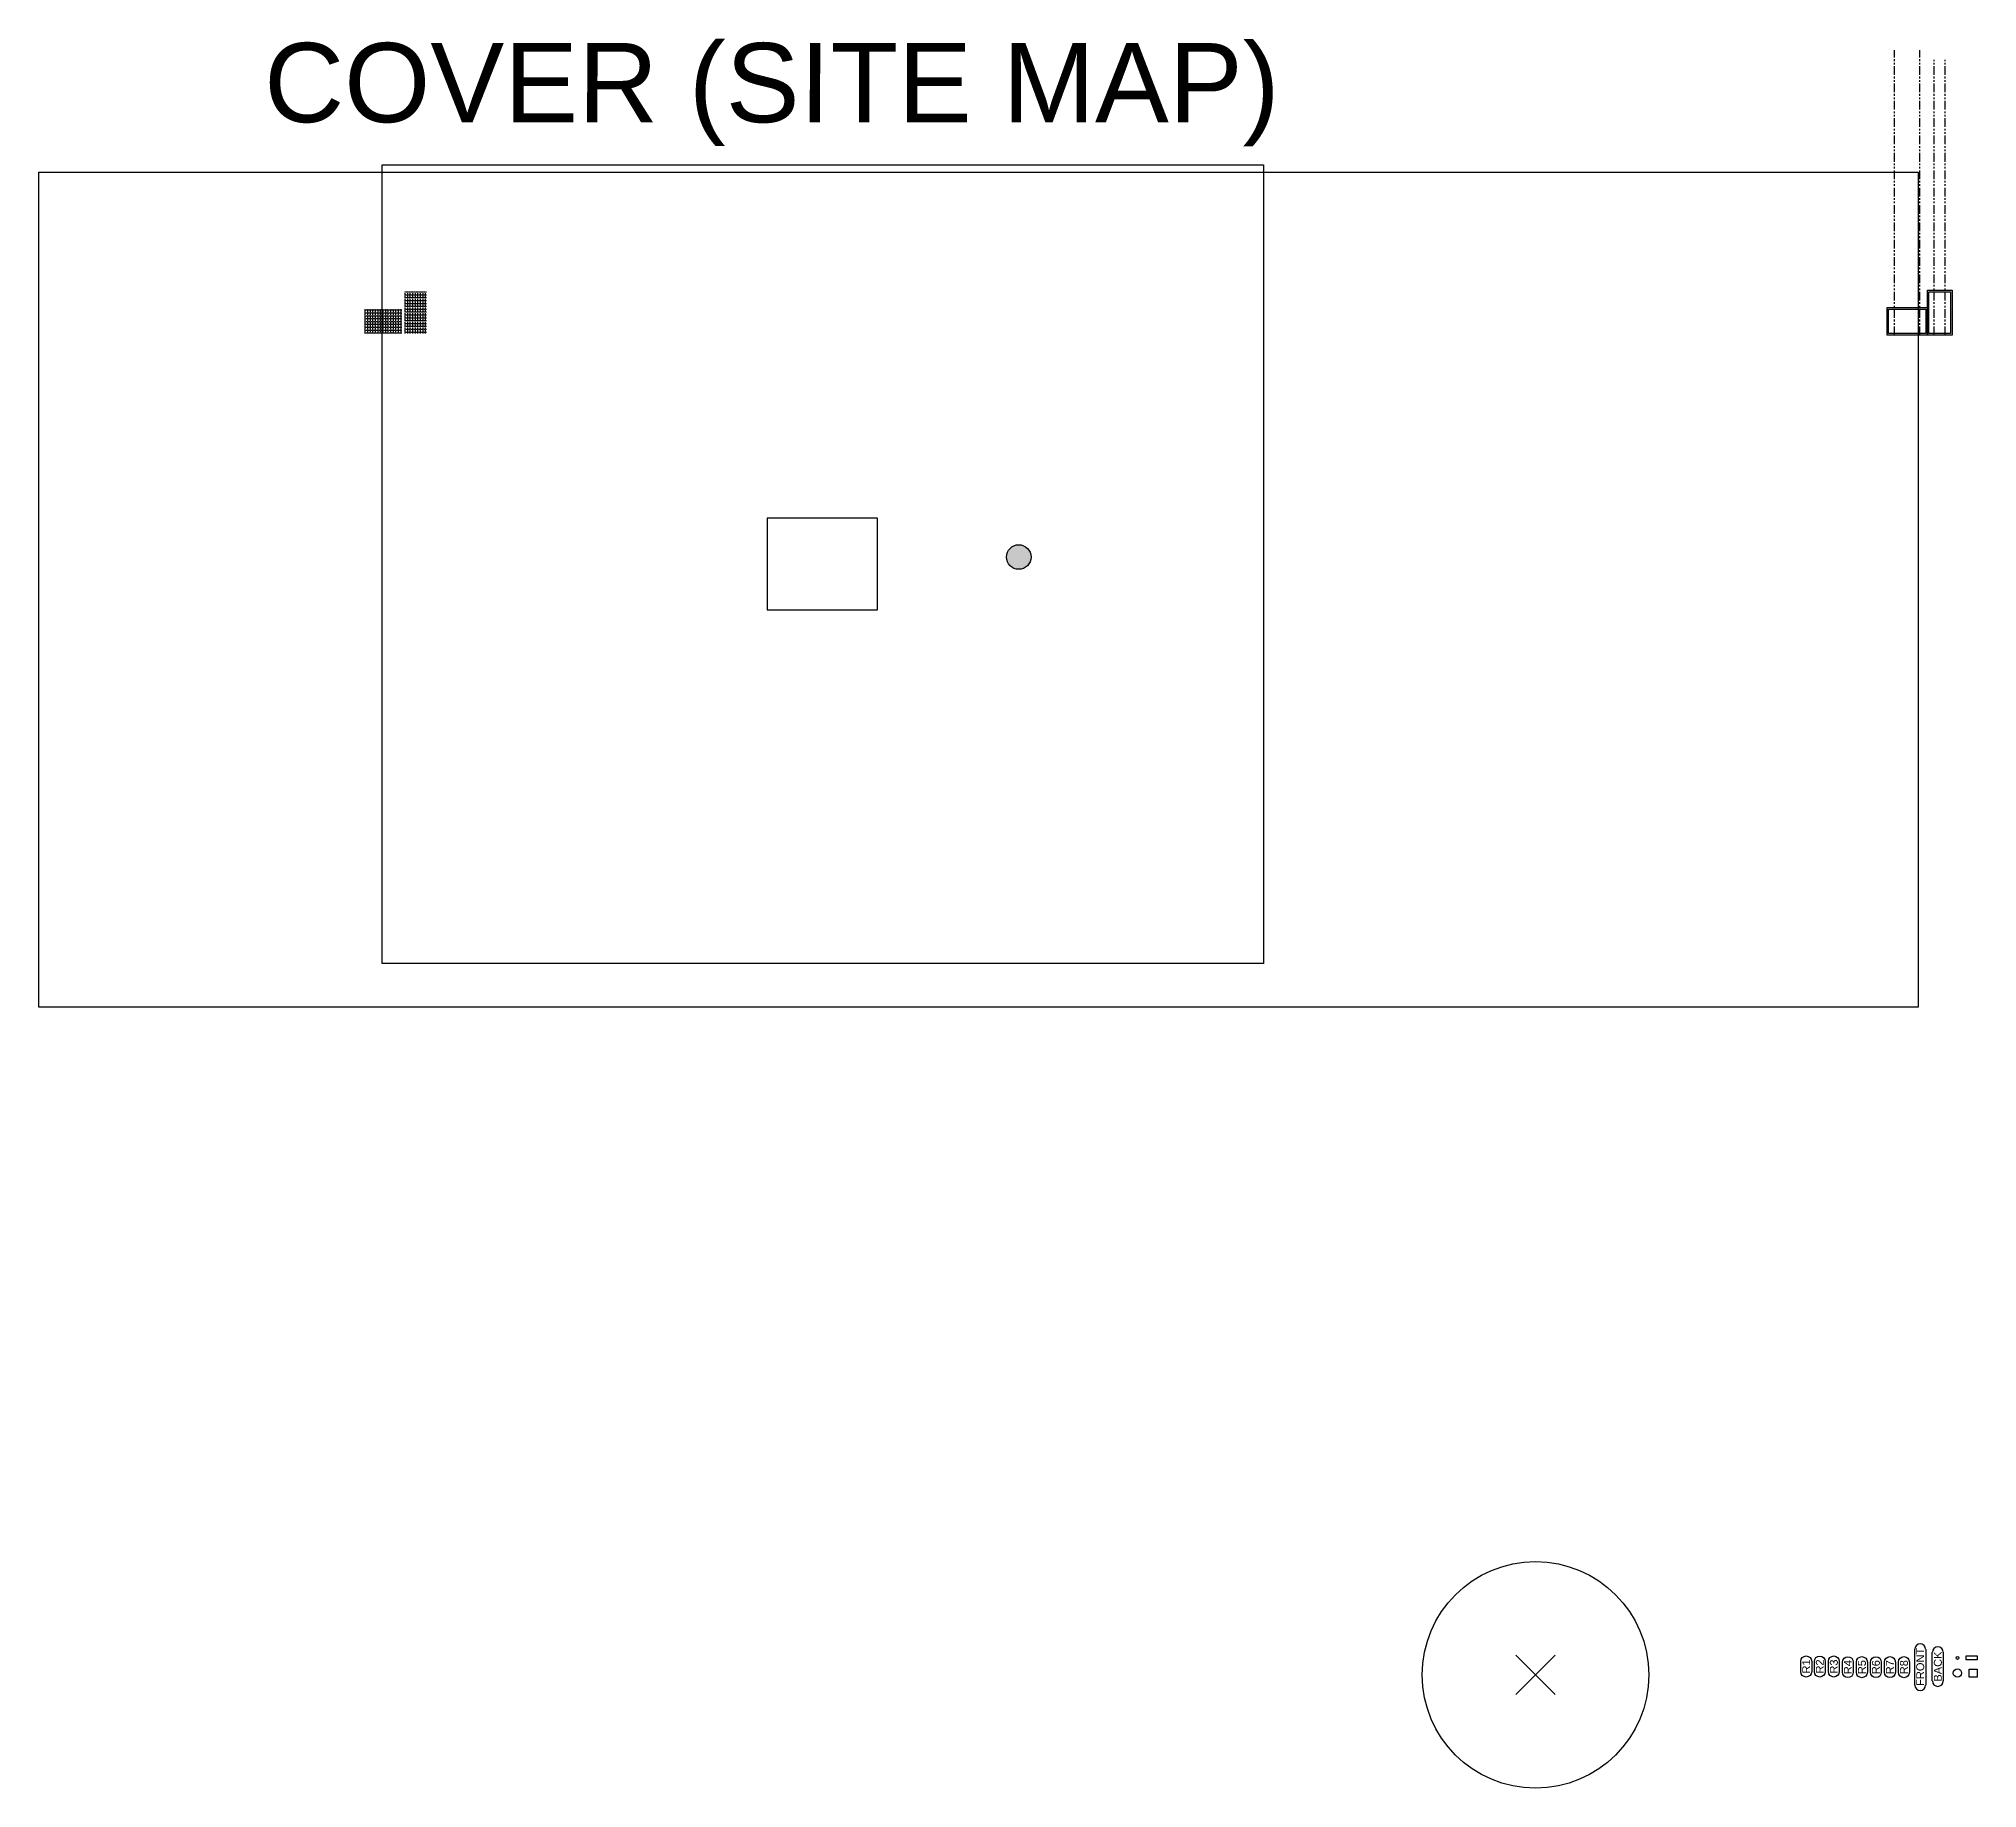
# Model space of a CAD drawing. Header units: feet. Extents: x -13431 to 13250, y 10829 to 29871.
# Drawn here: x 8286 to 11078, y 12899 to 15419 of the extents above; entities that cross this region are included whole.
import ezdxf
from ezdxf.enums import TextEntityAlignment as Align

# ---------------------------------------------------------------- set-up
doc = ezdxf.new("R2010")
doc.units = ezdxf.units.FT
doc.header["$MEASUREMENT"] = 0
doc.linetypes.add('DASHED', pattern=[0.75, 0.5, -0.25])
doc.linetypes.add('PHANTOM', pattern=[2.5, 1.25, -0.25, 0.25, -0.25, 0.25, -0.25])
doc.layers.add('LOCKED (NO PRINT)', color=7, linetype='Continuous', plot=False)
for name, color, linetype in [('MODULE FRAME', 9, 'Continuous'), ('MODULE HATCH', 7, 'Continuous'), ('ROOF OBJECTS', 6, 'Continuous'), ('STRUCTURAL', 4, 'DASHED'), ('TITLEBLOCK TXT', 7, 'Continuous'), ('Z - TITLEBLOCK TXT', 7, 'Continuous')]:
    doc.layers.add(name, color=color, linetype=linetype)
doc.styles.add('TITLE BBLOCK TEXT', font='ARIALUNI.TTF')
picture_1 = doc.add_image_def('image1.png', size_in_pixel=(1859, 826))

msp = doc.modelspace()

# ---------------------------------------------------------------- texts
at = {"layer": 'LOCKED (NO PRINT)', "color": 7, "style": 'TITLE BBLOCK TEXT'}
msp.add_text('COVER (SITE MAP)', height=114.2354338, rotation=359.98856394, dxfattribs=at).set_placement((8610.49037, 15298.93962))

# ---------------------------------------------------------------- blocks, each defined once
blk = doc.blocks.new('A$C035F63DD')
at = {"color": 3}
blk.add_lwpolyline([(-0.08, 0.003, -1), (-0.08, 0.136), (0.043, 0.136, -1), (0.043, 0.003)], format="xyb", close=True, dxfattribs=at)
at = {"layer": 'Z - TITLEBLOCK TXT', "color": 7, "style": 'TITLE BBLOCK TEXT'}
blk.add_text('R1', height=0.096, rotation=359.9886, dxfattribs=at).set_placement((-0.018, 0.07), align=Align.MIDDLE_CENTER)
blk = doc.blocks.new('A$C78CA008D')
at = {"color": 3}
blk.add_lwpolyline([(-0.08, -0.006, -1), (-0.08, 0.126), (0.043, 0.126, -1), (0.043, -0.006)], format="xyb", close=True, dxfattribs=at)
at = {"layer": 'Z - TITLEBLOCK TXT', "color": 7, "style": 'TITLE BBLOCK TEXT'}
blk.add_text('R2', height=0.096, rotation=359.9886, dxfattribs=at).set_placement((-0.018, 0.06), align=Align.MIDDLE_CENTER)
blk = doc.blocks.new('A$C188C70DB')
at = {"color": 3}
blk.add_lwpolyline([(-0.085, 0.01, -1), (-0.085, 0.142), (0.038, 0.142, -1), (0.038, 0.01)], format="xyb", close=True, dxfattribs=at)
at = {"layer": 'Z - TITLEBLOCK TXT', "color": 7, "style": 'TITLE BBLOCK TEXT'}
blk.add_text('R3', height=0.096, rotation=359.9886, dxfattribs=at).set_placement((-0.024, 0.076), align=Align.MIDDLE_CENTER)
blk = doc.blocks.new('A$C192F5397')
at = {"color": 3}
blk.add_lwpolyline([(-0.1, 0.004, -1), (-0.1, 0.136), (0.022, 0.136, -1), (0.022, 0.004)], format="xyb", close=True, dxfattribs=at)
at = {"layer": 'Z - TITLEBLOCK TXT', "color": 7, "style": 'TITLE BBLOCK TEXT'}
blk.add_text('R4', height=0.096, rotation=359.9886, dxfattribs=at).set_placement((-0.039, 0.07), align=Align.MIDDLE_CENTER)
blk = doc.blocks.new('A$C2E9D7AD3')
at = {"color": 3}
blk.add_lwpolyline([(-0.084, 0.006, -1), (-0.084, 0.139), (0.039, 0.139, -1), (0.039, 0.006)], format="xyb", close=True, dxfattribs=at)
at = {"layer": 'Z - TITLEBLOCK TXT', "color": 7, "style": 'TITLE BBLOCK TEXT'}
blk.add_text('R5', height=0.096, rotation=359.9886, dxfattribs=at).set_placement((-0.022, 0.072), align=Align.MIDDLE_CENTER)
blk = doc.blocks.new('A$C1B3971E3')
at = {"color": 3}
blk.add_lwpolyline([(-0.082, 0.003, -1), (-0.082, 0.135), (0.04, 0.135, -1), (0.04, 0.003)], format="xyb", close=True, dxfattribs=at)
at = {"layer": 'Z - TITLEBLOCK TXT', "color": 7, "style": 'TITLE BBLOCK TEXT'}
blk.add_text('R6', height=0.096, rotation=359.9886, dxfattribs=at).set_placement((-0.021, 0.069), align=Align.MIDDLE_CENTER)
blk = doc.blocks.new('A$C45660E13')
at = {"color": 3}
blk.add_lwpolyline([(-0.114, 0.013, -1), (-0.114, 0.145), (0.009, 0.145, -1), (0.009, 0.013)], format="xyb", close=True, dxfattribs=at)
at = {"layer": 'Z - TITLEBLOCK TXT', "color": 7, "style": 'TITLE BBLOCK TEXT'}
blk.add_text('R7', height=0.096, rotation=359.9886, dxfattribs=at).set_placement((-0.053, 0.079), align=Align.MIDDLE_CENTER)
blk = doc.blocks.new('A$C04943D0C')
at = {"color": 3}
blk.add_lwpolyline([(-0.088, -0.034, -1), (-0.088, 0.099), (0.035, 0.099, -1), (0.035, -0.034)], format="xyb", close=True, dxfattribs=at)
at = {"layer": 'Z - TITLEBLOCK TXT', "color": 7, "style": 'TITLE BBLOCK TEXT'}
blk.add_text('R8', height=0.096, rotation=359.9886, dxfattribs=at).set_placement((-0.027, 0.032), align=Align.MIDDLE_CENTER)
blk = doc.blocks.new('A$C15914454')
at = {"color": 3}
for p, q in [((0, 0), (4.3, 0)), ((4.3, -1.32), (0, -1.32))]:
    blk.add_line(p, q, dxfattribs=at)
for centre, start, end in [((0, -0.66), 90, 270), ((4.3, -0.66), 270, 90)]:
    blk.add_arc(centre, 0.655, start, end, dxfattribs=at)
at = {"layer": 'TITLEBLOCK TXT', "color": 7, "style": 'TITLE BBLOCK TEXT'}
blk.add_text('FRONT', height=0.95, rotation=359.9886, dxfattribs=at).set_placement((2.19, -0.66), align=Align.MIDDLE_CENTER)
blk = doc.blocks.new('A$C1B2B170B')
at = {"color": 3}
for p, q in [((0, -0.02), (3.44, -0.02)), ((3.44, -1.33), (0, -1.33))]:
    blk.add_line(p, q, dxfattribs=at)
for centre, start, end in [((0, -0.68), 90, 270), ((3.44, -0.68), 270, 90)]:
    blk.add_arc(centre, 0.655, start, end, dxfattribs=at)
at = {"layer": 'TITLEBLOCK TXT', "color": 7, "style": 'TITLE BBLOCK TEXT'}
blk.add_text('BACK', height=0.95, rotation=359.9886, dxfattribs=at).set_placement((1.72, -0.68), align=Align.MIDDLE_CENTER)
blk = doc.blocks.new('A$C27C15298')
at = {"layer": 'Defpoints', "flags": 128}
for points in [[(-2.39, 2.31), (2.33, -2.41)], [(-2.39, -2.41), (2.33, 2.31)]]:
    blk.add_lwpolyline(points, dxfattribs=at)
at = {"layer": 'Defpoints'}
blk.add_circle((-0.03, -0.05), 13.6, dxfattribs=at)

# ---------------------------------------------------------------- hatches: boundary and pattern name
h = msp.add_hatch(color=10)
h.dxf.hatch_style = 1
h.paths.add_polyline_path([(9715.24618, 14672.53463, 1), (9679.85605, 14672.53463, 1)])
at = {"layer": 'MODULE HATCH', "extrusion": (0.447214, -2.73839e-17, 0.894427)}
h = msp.add_hatch(dxfattribs=at)
h.set_pattern_fill('ANGLE', color=9, scale=14.99934)
h.set_pattern_definition([(4e-31, (14992.0695, -9890.9787), (-3e-32, 4.12482), [2.99987, -1.12495]), (90, (14992.0695, -9890.9787), (-4.12482, 3e-16), [2.99987, -1.12495])])
h.paths.add_polyline_path([(14994.58607, -9853.49544), (14994.58607, -9888.4621), (15054.55263, -9888.4621), (15054.55263, -9853.49544)])
h = msp.add_hatch(dxfattribs=at)
h.set_pattern_fill('ANGLE', color=9, scale=14.99934, angle=90)
h.set_pattern_definition([(90, (15032.0693, -9850.979), (-4.12482, 3e-16), [2.99987, -1.12495]), (180, (15032.0693, -9850.979), (-5e-16, -4.12482), [2.99987, -1.12495])])
h.paths.add_polyline_path([(14994.58607, -9848.46226), (15029.55273, -9848.46226), (15029.55273, -9788.4957), (14994.58607, -9788.4957)])

# ---------------------------------------------------------------- linework, layer by layer
at = {"color": 4, "extrusion": (0.447214, -2.73839e-17, 0.894427), "elevation": 4909.23949}
for points in [[(14992.06948, -9850.97885), (15057.06922, -9850.97885), (15057.06922, -9890.97869), (14992.06948, -9890.97869)], [(14992.06948, -9850.97885), (14992.06948, -9785.97911), (15032.06932, -9785.97911), (15032.06932, -9850.97885)]]:
    msp.add_lwpolyline(points, close=True, dxfattribs=at)
at = {"color": 10}
msp.add_circle((9697.55111, 14672.53463), 17.69506, dxfattribs=at)
at = {"layer": 'LOCKED (NO PRINT)'}
msp.add_lwpolyline([(8780.36972, 15237.33534), (10049.9633, 15237.33534), (10049.9633, 14087.0499), (8780.36972, 14087.0499)], close=True, dxfattribs=at)
at = {"layer": 'LOCKED (NO PRINT)', "color": 10}
msp.add_lwpolyline([(9494.10106, 14728.47017), (9335.27802, 14728.47017), (9335.27802, 14596.70697), (9494.10106, 14596.70697)], close=True, dxfattribs=at)
at = {"layer": 'MODULE FRAME', "color": 7, "extrusion": (0.447214, -2.73839e-17, 0.894427), "elevation": 4909.23949, "flags": 128}
for points in [[(14992.06948, -9850.97885), (15057.06922, -9850.97885), (15057.06922, -9890.97869), (14992.06948, -9890.97869), (14992.06948, -9850.97885)], [(14992.06948, -9850.97885), (14992.06948, -9785.97911), (15032.06932, -9785.97911), (15032.06932, -9850.97885), (14992.06948, -9850.97885)]]:
    msp.add_lwpolyline(points, dxfattribs=at)
at = {"layer": 'MODULE FRAME', "color": 8, "linetype": 'Continuous', "extrusion": (0.447214, -2.73839e-17, 0.894427), "elevation": 4909.23949, "flags": 128}
for points in [[(14994.58607, -9853.49544), (15054.55263, -9853.49544), (15054.55263, -9888.4621), (14994.58607, -9888.4621)], [(14994.58607, -9848.46226), (14994.58607, -9788.4957), (15029.55273, -9788.4957), (15029.55273, -9848.46226)]]:
    msp.add_lwpolyline(points, close=True, dxfattribs=at)
at = {"layer": 'ROOF OBJECTS', "color": 6}
for points in [[(11062.28129, 13083.73963), (11062.28129, 13089.50362), (11078.30922, 13089.50362), (11078.30922, 13083.73963)], [(11066.46331, 13059.08341), (11066.46331, 13070.567), (11078.30922, 13070.567), (11078.30922, 13059.08341)]]:
    msp.add_lwpolyline(points, close=True, dxfattribs=at)
for centre, radius in [((11049.76713, 13064.82521), 6), ((11049.76713, 13086.62162), 2.04)]:
    msp.add_circle(centre, radius, dxfattribs=at)
at = {"layer": 'STRUCTURAL', "color": 7, "linetype": 'PHANTOM', "ltscale": 10}
for p, q in [((10959.05757, 14992.06948, 9.16782), (10959.05757, 15402.88544, 9.16782)), ((10995.72885, 14992.06948, 9.16782), (10995.72885, 15402.88544, 9.16782)), ((11016.46198, 14992.06948, -14.53438), (11016.46198, 15388.85701, -14.53438)), ((11032.23892, 14992.06948, -14.53438), (11032.23892, 15388.85701, -14.53438))]:
    msp.add_line(p, q, dxfattribs=at)

# ---------------------------------------------------------------- block references
at = {"rotation": 90}
for name, p, xscale, yscale, zscale in [('A$C15914454', (10988.24024, 13047.5149), 12, 12, 12), ('A$C1B2B170B', (11013.38372, 13053.5176), 12, 12, 12), ('A$C035F63DD', (10840.1734, 13076.42484), 118.7668898923745, 118.7668898923745, 118.7668898923745), ('A$C78CA008D', (10858.66072, 13076.42484), 118.7668898923745, 118.7668898923745, 118.7668898923745), ('A$C188C70DB', (10880.73728, 13077.06635), 118.7668898923745, 118.7668898923745, 118.7668898923745), ('A$C192F5397', (10900.25072, 13077.94966), 118.7668898923745, 118.7668898923745, 118.7668898923745), ('A$C2E9D7AD3', (10920.70981, 13075.97651), 118.7668898923745, 118.7668898923745, 118.7668898923745), ('A$C1B3971E3', (10940.51096, 13075.81551), 118.7668898923745, 118.7668898923745, 118.7668898923745), ('A$C45660E13', (10961.89529, 13079.55571), 118.7668898923745, 118.7668898923745, 118.7668898923745), ('A$C04943D0C', (10976.50956, 13076.48634), 118.7668898923745, 118.7668898923745, 118.7668898923745)]:
    msp.add_blockref(name, p, dxfattribs=dict(at, xscale=xscale, yscale=yscale, zscale=zscale))
at = {"layer": 'Defpoints', "xscale": 12, "yscale": 12, "zscale": 12, "rotation": 90}
msp.add_blockref('A$C27C15298', (10441.42634, 13062.48897), dxfattribs=at)

msp.set_redraw_order([(e.dxf.handle, doc.entitydb.next_handle()) for e in msp.query("TEXT MTEXT ATTDEF DIMENSION ARC_DIMENSION")])  # texts and dimensions are drawn at this point

# ---------------------------------------------------------------- pictures from other files: only their frames are drawn
at = {"color": 3}
image = msp.add_image(picture_1, insert=(8285.78395, 14024.24435), size_in_units=(2707.31423, 1202.92714), dxfattribs=dict(at, fade=30))
image.dxf.flags = 15

doc.saveas('drawing.dxf')
